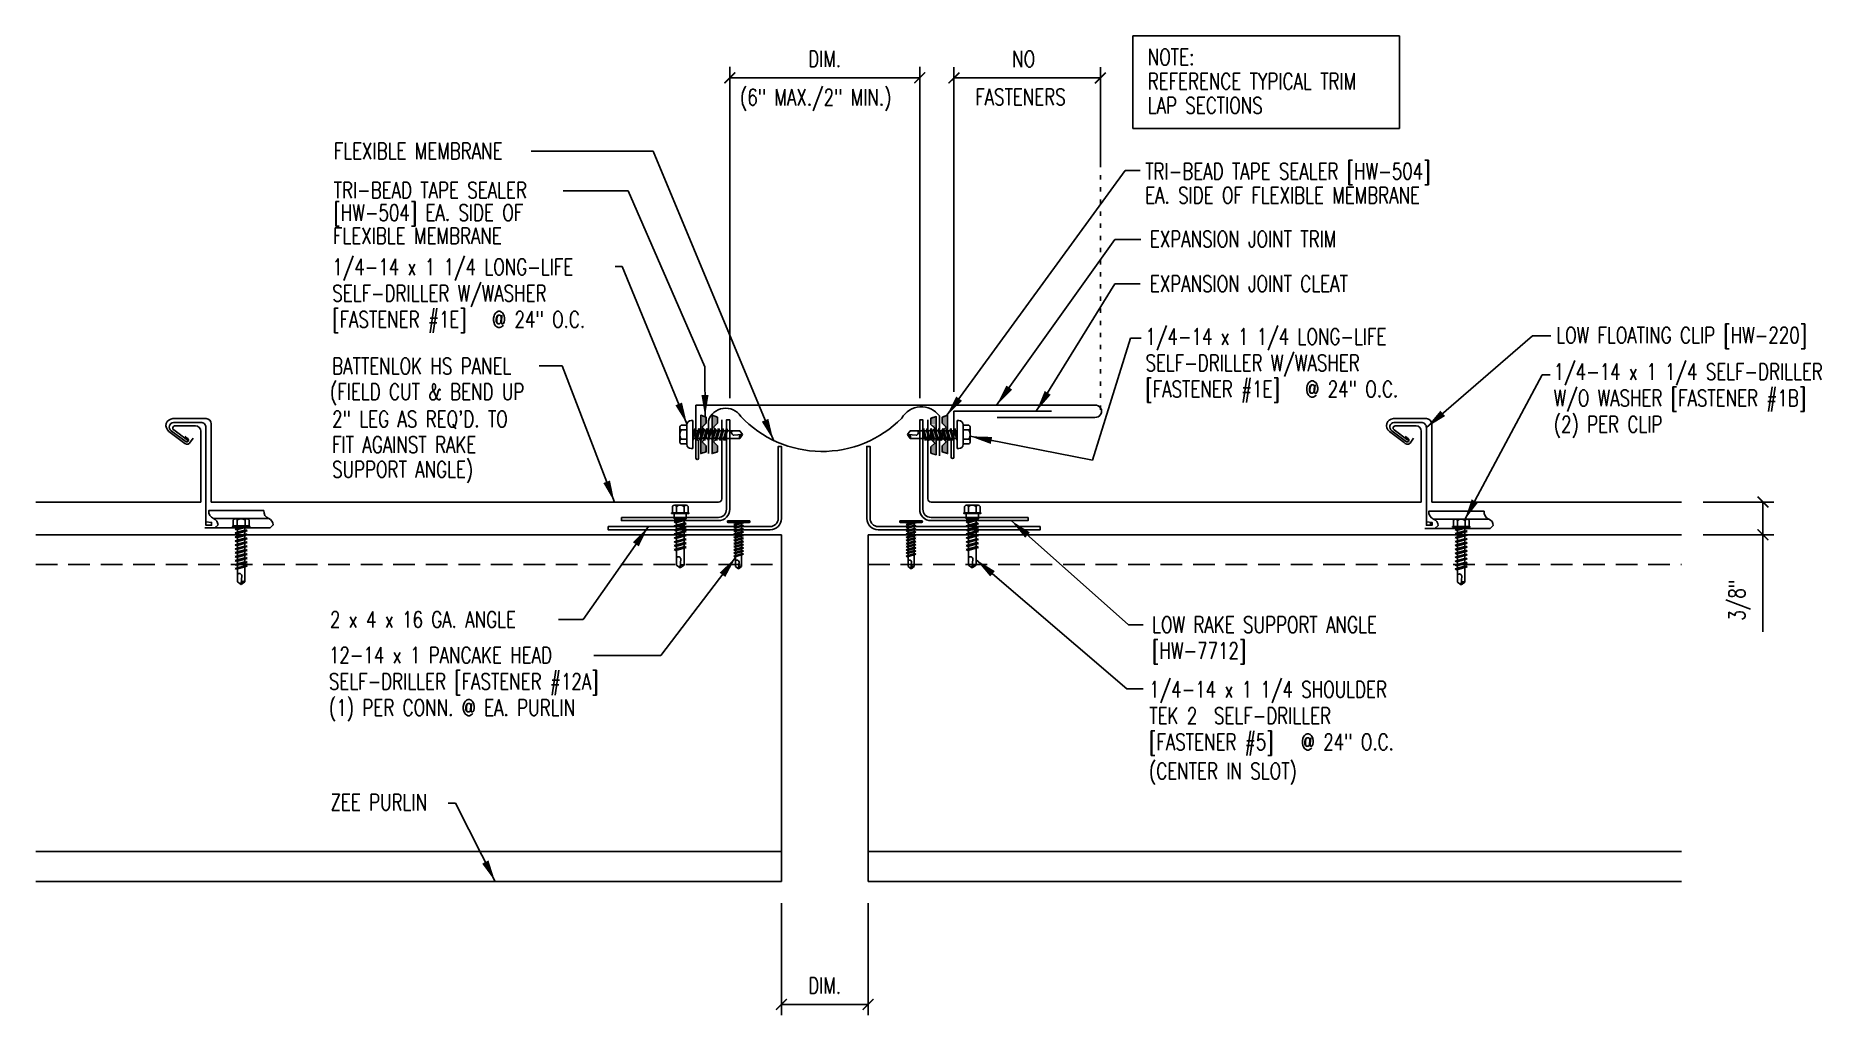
# Model space of a CAD drawing. Header units: inches. Extents: x 4.5 to 45.7, y 8.5 to 31.1.
import ezdxf

# ---------------------------------------------------------------- set-up
doc = ezdxf.new("R2010")
doc.units = ezdxf.units.IN
doc.header["$MEASUREMENT"] = 0
doc.linetypes.add('ACAD_ISO07W100', pattern=[3, 0, -3])
doc.linetypes.add('HIDDEN', pattern=[0.375, 0.25, -0.125])
for name, color, linetype in [('clip', 5, 'Continuous'), ('DIM', 2, 'Continuous'), ('FASTENER', 9, 'Continuous'), ('MEMBRANE', 7, 'Continuous'), ('PANEL', 11, 'Continuous'), ('STLA', 10, 'Continuous'), ('TAPE', 8, 'Continuous'), ('TEXT', 2, 'Continuous'), ('TRIM', 6, 'Continuous')]:
    doc.layers.add(name, color=color, linetype=linetype)
doc.styles.add('TEXT1', font='ROMANS.shx', dxfattribs={"width": 0.75, "height": 0.375})
doc.dimstyles.new('DETAIL$0', dxfattribs={"dimscale": 4, "dimtxt": 0.375, "dimasz": 0.0625, "dimexe": 0.0625, "dimexo": 0.125, "dimgap": 0.0625, "dimtad": 1, "dimdec": 4, "dimzin": 3, "dimdsep": 46, "dimlunit": 4, "dimtxsty": 'TEXT1', "dimblk": 'ARCHTICK', "dimcen": 0.0625, "dimclrd": 7, "dimclre": 7, "dimclrt": 2, "dimadec": 0, "dimazin": 0, "dimtfac": 0.59375, "dimtdec": 4, "dimtmove": 0, "dimatfit": 3, "dimfxl": 0, "dimfrac": 2, "dimtolj": 1, "dimtzin": 3, "dimarcsym": 0})
doc.dimstyles.new('DETAIL$7', dxfattribs={"dimscale": 4, "dimtxt": 0.375, "dimasz": 0.125, "dimexe": 0.0625, "dimexo": 0.125, "dimgap": 0.0625, "dimtad": 1, "dimdec": 4, "dimzin": 3, "dimdsep": 46, "dimlunit": 4, "dimtxsty": 'TEXT1', "dimblk": 'ARCHTICK', "dimcen": 0.0625, "dimclrd": 7, "dimclre": 7, "dimclrt": 2, "dimadec": 0, "dimazin": 0, "dimtfac": 0.59375, "dimtdec": 4, "dimtmove": 2, "dimatfit": 3, "dimfxl": 0, "dimfrac": 2, "dimtolj": 1, "dimtzin": 3, "dimarcsym": 0})

msp = doc.modelspace()

# ---------------------------------------------------------------- texts
at = {"layer": 'DIM', "color": 2, "insert": (27.25328, 30.59196), "char_height": 0.375, "attachment_point": 5, "style": 'TEXT1'}
msp.add_mtext('\\A1;NO', dxfattribs=at)
at = {"layer": 'TEXT', "style": 'TEXT1', "width": 0.75}
for s, p in [('(6" MAX./2" MIN.)', (20.70799, 29.52032)), ('FASTENERS', (26.13559, 29.52716)), ('FLEXIBLE MEMBRANE', (11.3378, 28.27964)), ('TRI-BEAD TAPE SEALER [HW-504]', (30.05557, 27.81192)), ('TRI-BEAD TAPE SEALER', (11.33161, 27.37663)), ('EA. SIDE OF FLEXIBLE MEMBRANE', (30.05557, 27.2582)), ('[HW-504] EA. SIDE OF', (11.33161, 26.85678)), ('FLEXIBLE MEMBRANE', (11.31957, 26.32229)), ('EXPANSION JOINT TRIM', (30.16338, 26.24692)), ('EXPANSION JOINT CLEAT', (30.16338, 25.21678)), ('LOW FLOATING CLIP [HW-220]', (39.53863, 24.02934)), ('BATTENLOK HS PANEL', (11.30005, 23.31664)), ('1/4-14 x 1 1/4 SELF-DRILLER', (39.48141, 23.18665)), ('(FIELD CUT & BEND UP', (11.24957, 22.72338)), ('W/O WASHER [FASTENER #1B]', (39.48141, 22.5795)), ('2" LEG AS REQ\'D. TO ', (11.29835, 22.09406)), ('(2) PER CLIP', (39.48141, 21.97236)), ('FIT AGAINST RAKE', (11.29835, 21.50285)), ('SUPPORT ANGLE)', (11.29835, 20.93203)), ('2 x 4 x 16 GA. ANGLE', (11.2478, 17.46856)), ('LOW RAKE SUPPORT ANGLE', (30.21651, 17.34918)), ('[HW-7712]', (30.21651, 16.74918)), ('(CENTER IN SLOT)', (30.14338, 13.97032)), ('ZEE PURLIN', (11.25946, 13.2517))]:
    msp.add_text(s, height=0.375, dxfattribs=at).set_placement(p)

# ---------------------------------------------------------------- blocks, each defined once
blk = doc.blocks.new('FD-F1e')
at = {"layer": 'TEXT', "style": 'TEXT1', "width": 0.75}
for s, p in [('1/4-14 x 1 1/4 LONG-LIFE', (0.005, -0.041)), ('SELF-DRILLER W/WASHER', (0.005, -0.193)), ('[FASTENER #1E]', (0.005, -0.344))]:
    blk.add_text(s, height=0.09375, dxfattribs=at).set_placement(p)
blk.add_attdef('(QUANTITY)', (0.926, -0.344), '', height=0.0938, dxfattribs=at)
at = {"layer": 'TEXT', "style": 'TEXT1', "flags": 1}
for tag, p in [('Color', (0.024, -0.534)), ('Calc', (0.024, -0.534)), ('Opt1', (0.024, -0.534)), ('Opt2', (0.024, -0.534)), ('Opt3', (0.024, -0.534)), ('Description', (0.024, -0.534)), ('Multiple', (0.024, -0.534)), ('Part', (0.024, -0.534)), ('Spare1', (0.024, -0.721)), ('Spare2', (0.024, -0.721)), ('Spare3', (0.024, -0.721)), ('Spare4', (0.024, -0.721)), ('Spare5', (0.024, -0.721)), ('Spare6', (0.024, -0.721)), ('Spare7', (0.024, -0.721)), ('Spare8', (0.024, -0.721)), ('Spare9', (0.024, -0.721)), ('Spare10', (0.024, -0.721))]:
    blk.add_attdef(tag, p, '', height=0.0938, dxfattribs=at)
blk = doc.blocks.new('*X3')
at = {"color": 0}
for p, q in [((-0.434, 0.135), (-0.434, 0.135)), ((-0.434, 0.123), (-0.434, 0.123)), ((-0.422, 0.141), (-0.422, 0.141)), ((-0.422, 0.129), (-0.422, 0.129)), ((-0.422, 0.117), (-0.422, 0.117)), ((-0.422, 0.105), (-0.422, 0.105)), ((-0.422, 0.094), (-0.422, 0.094)), ((-0.422, 0.082), (-0.422, 0.082)), ((-0.41, 0.135), (-0.41, 0.135)), ((-0.41, 0.123), (-0.41, 0.123)), ((-0.41, 0.111), (-0.41, 0.111)), ((-0.41, 0.1), (-0.41, 0.1)), ((-0.41, 0.088), (-0.41, 0.088)), ((-0.41, 0.076), (-0.41, 0.076)), ((-0.41, 0.064), (-0.41, 0.064)), ((-0.41, 0.053), (-0.41, 0.053)), ((-0.41, 0.041), (-0.41, 0.041)), ((-0.398, 0.141), (-0.398, 0.141)), ((-0.398, 0.129), (-0.398, 0.129)), ((-0.398, 0.117), (-0.398, 0.117)), ((-0.398, 0.105), (-0.398, 0.105)), ((-0.398, 0.094), (-0.398, 0.094)), ((-0.398, 0.082), (-0.398, 0.082)), ((-0.398, 0.07), (-0.398, 0.07)), ((-0.398, 0.059), (-0.398, 0.059)), ((-0.398, 0.047), (-0.398, 0.047)), ((-0.398, 0.035), (-0.398, 0.035)), ((-0.398, 0.023), (-0.398, 0.023)), ((-0.387, 0.135), (-0.387, 0.135)), ((-0.387, 0.123), (-0.387, 0.123)), ((-0.387, 0.111), (-0.387, 0.111)), ((-0.387, 0.1), (-0.387, 0.1)), ((-0.387, 0.088), (-0.387, 0.088)), ((-0.387, 0.076), (-0.387, 0.076)), ((-0.387, 0.064), (-0.387, 0.064)), ((-0.387, 0.053), (-0.387, 0.053)), ((-0.387, 0.041), (-0.387, 0.041)), ((-0.387, 0.029), (-0.387, 0.029)), ((-0.375, 0.141), (-0.375, 0.141)), ((-0.375, 0.129), (-0.375, 0.129)), ((-0.375, 0.117), (-0.375, 0.117)), ((-0.375, 0.105), (-0.375, 0.105)), ((-0.375, 0.094), (-0.375, 0.094)), ((-0.375, 0.082), (-0.375, 0.082)), ((-0.375, 0.07), (-0.375, 0.07)), ((-0.375, 0.059), (-0.375, 0.059)), ((-0.375, 0.047), (-0.375, 0.047)), ((-0.375, 0.035), (-0.375, 0.035)), ((-0.375, 0.023), (-0.375, 0.023)), ((-0.363, 0.135), (-0.363, 0.135)), ((-0.363, 0.123), (-0.363, 0.123)), ((-0.363, 0.111), (-0.363, 0.111)), ((-0.363, 0.1), (-0.363, 0.1)), ((-0.363, 0.088), (-0.363, 0.088)), ((-0.363, 0.076), (-0.363, 0.076)), ((-0.363, 0.064), (-0.363, 0.064)), ((-0.363, 0.053), (-0.363, 0.053)), ((-0.363, 0.041), (-0.363, 0.041)), ((-0.363, 0.029), (-0.363, 0.029)), ((-0.352, 0.141), (-0.352, 0.141)), ((-0.352, 0.129), (-0.352, 0.129)), ((-0.352, 0.117), (-0.352, 0.117)), ((-0.352, 0.105), (-0.352, 0.105)), ((-0.352, 0.094), (-0.352, 0.094)), ((-0.352, 0.082), (-0.352, 0.082)), ((-0.352, 0.07), (-0.352, 0.07)), ((-0.352, 0.059), (-0.352, 0.059)), ((-0.352, 0.047), (-0.352, 0.047)), ((-0.352, 0.035), (-0.352, 0.035)), ((-0.352, 0.023), (-0.352, 0.023)), ((-0.34, 0.135), (-0.34, 0.135)), ((-0.34, 0.123), (-0.34, 0.123)), ((-0.34, 0.111), (-0.34, 0.111)), ((-0.34, 0.1), (-0.34, 0.1)), ((-0.34, 0.088), (-0.34, 0.088)), ((-0.34, 0.076), (-0.34, 0.076)), ((-0.34, 0.064), (-0.34, 0.064)), ((-0.34, 0.053), (-0.34, 0.053)), ((-0.34, 0.041), (-0.34, 0.041)), ((-0.34, 0.029), (-0.34, 0.029)), ((-0.328, 0.141), (-0.328, 0.141)), ((-0.328, 0.129), (-0.328, 0.129)), ((-0.328, 0.117), (-0.328, 0.117)), ((-0.328, 0.105), (-0.328, 0.105)), ((-0.328, 0.094), (-0.328, 0.094)), ((-0.328, 0.082), (-0.328, 0.082)), ((-0.328, 0.07), (-0.328, 0.07)), ((-0.328, 0.059), (-0.328, 0.059)), ((-0.328, 0.047), (-0.328, 0.047)), ((-0.328, 0.035), (-0.328, 0.035)), ((-0.328, 0.023), (-0.328, 0.023)), ((-0.316, 0.135), (-0.316, 0.135)), ((-0.316, 0.123), (-0.316, 0.123)), ((-0.316, 0.111), (-0.316, 0.111)), ((-0.316, 0.1), (-0.316, 0.1)), ((-0.316, 0.088), (-0.316, 0.088)), ((-0.316, 0.076), (-0.316, 0.076)), ((-0.316, 0.064), (-0.316, 0.064)), ((-0.316, 0.053), (-0.316, 0.053)), ((-0.316, 0.041), (-0.316, 0.041)), ((-0.316, 0.029), (-0.316, 0.029)), ((-0.305, 0.141), (-0.305, 0.141)), ((-0.305, 0.129), (-0.305, 0.129)), ((-0.305, 0.117), (-0.305, 0.117)), ((-0.305, 0.105), (-0.305, 0.105)), ((-0.305, 0.094), (-0.305, 0.094)), ((-0.305, 0.082), (-0.305, 0.082)), ((-0.305, 0.07), (-0.305, 0.07)), ((-0.305, 0.059), (-0.305, 0.059)), ((-0.305, 0.047), (-0.305, 0.047)), ((-0.305, 0.035), (-0.305, 0.035)), ((-0.305, 0.023), (-0.305, 0.023)), ((-0.293, 0.135), (-0.293, 0.135)), ((-0.293, 0.123), (-0.293, 0.123)), ((-0.293, 0.111), (-0.293, 0.111)), ((-0.293, 0.1), (-0.293, 0.1)), ((-0.293, 0.088), (-0.293, 0.088)), ((-0.293, 0.076), (-0.293, 0.076)), ((-0.293, 0.064), (-0.293, 0.064)), ((-0.293, 0.053), (-0.293, 0.053)), ((-0.293, 0.041), (-0.293, 0.041)), ((-0.293, 0.029), (-0.293, 0.029)), ((-0.281, 0.141), (-0.281, 0.141)), ((-0.281, 0.129), (-0.281, 0.129)), ((-0.281, 0.117), (-0.281, 0.117)), ((-0.281, 0.105), (-0.281, 0.105)), ((-0.281, 0.094), (-0.281, 0.094)), ((-0.281, 0.082), (-0.281, 0.082)), ((-0.281, 0.07), (-0.281, 0.07)), ((-0.281, 0.059), (-0.281, 0.059)), ((-0.281, 0.047), (-0.281, 0.047)), ((-0.281, 0.035), (-0.281, 0.035)), ((-0.281, 0.023), (-0.281, 0.023)), ((-0.27, 0.135), (-0.27, 0.135)), ((-0.27, 0.123), (-0.27, 0.123)), ((-0.27, 0.111), (-0.27, 0.111)), ((-0.27, 0.1), (-0.27, 0.1)), ((-0.27, 0.088), (-0.27, 0.088)), ((-0.27, 0.076), (-0.27, 0.076)), ((-0.27, 0.064), (-0.27, 0.064)), ((-0.27, 0.053), (-0.27, 0.053)), ((-0.27, 0.041), (-0.27, 0.041)), ((-0.27, 0.029), (-0.27, 0.029)), ((-0.258, 0.141), (-0.258, 0.141)), ((-0.258, 0.129), (-0.258, 0.129)), ((-0.258, 0.117), (-0.258, 0.117)), ((-0.258, 0.105), (-0.258, 0.105)), ((-0.258, 0.094), (-0.258, 0.094)), ((-0.258, 0.082), (-0.258, 0.082)), ((-0.258, 0.07), (-0.258, 0.07)), ((-0.258, 0.059), (-0.258, 0.059)), ((-0.258, 0.047), (-0.258, 0.047)), ((-0.258, 0.035), (-0.258, 0.035)), ((-0.258, 0.023), (-0.258, 0.023)), ((-0.246, 0.135), (-0.246, 0.135)), ((-0.246, 0.123), (-0.246, 0.123)), ((-0.246, 0.111), (-0.246, 0.111)), ((-0.246, 0.1), (-0.246, 0.1)), ((-0.246, 0.088), (-0.246, 0.088)), ((-0.246, 0.076), (-0.246, 0.076)), ((-0.246, 0.064), (-0.246, 0.064)), ((-0.246, 0.053), (-0.246, 0.053)), ((-0.246, 0.041), (-0.246, 0.041)), ((-0.234, 0.141), (-0.234, 0.141)), ((-0.234, 0.129), (-0.234, 0.129)), ((-0.234, 0.117), (-0.234, 0.117)), ((-0.234, 0.105), (-0.234, 0.105)), ((-0.234, 0.094), (-0.234, 0.094)), ((-0.234, 0.082), (-0.234, 0.082)), ((-0.234, 0.07), (-0.234, 0.07)), ((-0.234, 0.059), (-0.234, 0.059)), ((-0.234, 0.047), (-0.234, 0.047)), ((-0.223, 0.135), (-0.223, 0.135)), ((-0.223, 0.123), (-0.223, 0.123)), ((-0.223, 0.111), (-0.223, 0.111)), ((-0.223, 0.1), (-0.223, 0.1)), ((-0.223, 0.088), (-0.223, 0.088)), ((-0.223, 0.076), (-0.223, 0.076)), ((-0.223, 0.064), (-0.223, 0.064)), ((-0.211, 0.141), (-0.211, 0.141)), ((-0.211, 0.129), (-0.211, 0.129)), ((-0.211, 0.117), (-0.211, 0.117)), ((-0.211, 0.105), (-0.211, 0.105)), ((-0.211, 0.094), (-0.211, 0.094)), ((-0.211, 0.082), (-0.211, 0.082)), ((-0.211, 0.07), (-0.211, 0.07)), ((-0.199, 0.135), (-0.199, 0.135)), ((-0.199, 0.123), (-0.199, 0.123)), ((-0.199, 0.111), (-0.199, 0.111)), ((-0.199, 0.1), (-0.199, 0.1)), ((-0.199, 0.088), (-0.199, 0.088)), ((-0.188, 0.141), (-0.188, 0.141)), ((-0.188, 0.129), (-0.188, 0.129)), ((-0.188, 0.117), (-0.188, 0.117)), ((-0.188, 0.105), (-0.188, 0.105)), ((-0.188, 0.094), (-0.188, 0.094)), ((-0.176, 0.135), (-0.176, 0.135)), ((-0.176, 0.123), (-0.176, 0.123)), ((-0.176, 0.111), (-0.176, 0.111)), ((-0.164, 0.141), (-0.164, 0.141)), ((-0.164, 0.129), (-0.164, 0.129)), ((-0.164, 0.117), (-0.164, 0.117)), ((-0.164, 0.105), (-0.164, 0.105)), ((-0.152, 0.135), (-0.152, 0.135)), ((-0.152, 0.123), (-0.152, 0.123)), ((-0.152, 0.111), (-0.152, 0.111)), ((-0.152, 0.1), (-0.152, 0.1)), ((-0.141, 0.141), (-0.141, 0.141)), ((-0.141, 0.129), (-0.141, 0.129)), ((-0.141, 0.117), (-0.141, 0.117)), ((-0.141, 0.105), (-0.141, 0.105)), ((-0.141, 0.094), (-0.141, 0.094)), ((-0.141, 0.082), (-0.141, 0.082)), ((-0.129, 0.135), (-0.129, 0.135)), ((-0.129, 0.123), (-0.129, 0.123)), ((-0.129, 0.111), (-0.129, 0.111)), ((-0.129, 0.1), (-0.129, 0.1)), ((-0.129, 0.088), (-0.129, 0.088)), ((-0.129, 0.076), (-0.129, 0.076)), ((-0.117, 0.141), (-0.117, 0.141)), ((-0.117, 0.129), (-0.117, 0.129)), ((-0.117, 0.117), (-0.117, 0.117)), ((-0.117, 0.105), (-0.117, 0.105)), ((-0.117, 0.094), (-0.117, 0.094)), ((-0.117, 0.082), (-0.117, 0.082)), ((-0.117, 0.07), (-0.117, 0.07)), ((-0.117, 0.059), (-0.117, 0.059)), ((-0.105, 0.135), (-0.105, 0.135)), ((-0.105, 0.123), (-0.105, 0.123)), ((-0.105, 0.111), (-0.105, 0.111)), ((-0.105, 0.1), (-0.105, 0.1)), ((-0.105, 0.088), (-0.105, 0.088)), ((-0.105, 0.076), (-0.105, 0.076)), ((-0.105, 0.064), (-0.105, 0.064)), ((-0.105, 0.053), (-0.105, 0.053)), ((-0.094, 0.141), (-0.094, 0.141)), ((-0.094, 0.129), (-0.094, 0.129)), ((-0.094, 0.117), (-0.094, 0.117)), ((-0.094, 0.105), (-0.094, 0.105)), ((-0.094, 0.094), (-0.094, 0.094)), ((-0.094, 0.082), (-0.094, 0.082)), ((-0.094, 0.07), (-0.094, 0.07)), ((-0.094, 0.059), (-0.094, 0.059)), ((-0.094, 0.047), (-0.094, 0.047)), ((-0.094, 0.035), (-0.094, 0.035)), ((-0.082, 0.135), (-0.082, 0.135)), ((-0.082, 0.123), (-0.082, 0.123)), ((-0.082, 0.111), (-0.082, 0.111)), ((-0.082, 0.1), (-0.082, 0.1)), ((-0.082, 0.088), (-0.082, 0.088)), ((-0.082, 0.076), (-0.082, 0.076)), ((-0.082, 0.064), (-0.082, 0.064)), ((-0.082, 0.053), (-0.082, 0.053)), ((-0.082, 0.041), (-0.082, 0.041)), ((-0.082, 0.029), (-0.082, 0.029)), ((-0.07, 0.141), (-0.07, 0.141)), ((-0.07, 0.129), (-0.07, 0.129)), ((-0.07, 0.117), (-0.07, 0.117)), ((-0.07, 0.105), (-0.07, 0.105)), ((-0.07, 0.094), (-0.07, 0.094)), ((-0.07, 0.082), (-0.07, 0.082)), ((-0.07, 0.07), (-0.07, 0.07)), ((-0.07, 0.059), (-0.07, 0.059)), ((-0.07, 0.047), (-0.07, 0.047)), ((-0.07, 0.035), (-0.07, 0.035)), ((-0.07, 0.023), (-0.07, 0.023)), ((-0.059, 0.135), (-0.059, 0.135)), ((-0.059, 0.123), (-0.059, 0.123)), ((-0.059, 0.111), (-0.059, 0.111)), ((-0.059, 0.1), (-0.059, 0.1)), ((-0.059, 0.088), (-0.059, 0.088)), ((-0.059, 0.076), (-0.059, 0.076)), ((-0.059, 0.064), (-0.059, 0.064)), ((-0.059, 0.053), (-0.059, 0.053)), ((-0.059, 0.041), (-0.059, 0.041)), ((-0.059, 0.029), (-0.059, 0.029)), ((-0.047, 0.141), (-0.047, 0.141)), ((-0.047, 0.129), (-0.047, 0.129)), ((-0.047, 0.117), (-0.047, 0.117)), ((-0.047, 0.105), (-0.047, 0.105)), ((-0.047, 0.094), (-0.047, 0.094)), ((-0.047, 0.082), (-0.047, 0.082)), ((-0.047, 0.07), (-0.047, 0.07)), ((-0.047, 0.059), (-0.047, 0.059)), ((-0.047, 0.047), (-0.047, 0.047)), ((-0.047, 0.035), (-0.047, 0.035)), ((-0.047, 0.023), (-0.047, 0.023)), ((-0.035, 0.135), (-0.035, 0.135)), ((-0.035, 0.123), (-0.035, 0.123)), ((-0.035, 0.111), (-0.035, 0.111)), ((-0.035, 0.1), (-0.035, 0.1)), ((-0.035, 0.088), (-0.035, 0.088)), ((-0.035, 0.076), (-0.035, 0.076)), ((-0.035, 0.064), (-0.035, 0.064)), ((-0.035, 0.053), (-0.035, 0.053)), ((-0.035, 0.041), (-0.035, 0.041)), ((-0.035, 0.029), (-0.035, 0.029)), ((-0.023, 0.141), (-0.023, 0.141)), ((-0.023, 0.129), (-0.023, 0.129)), ((-0.023, 0.117), (-0.023, 0.117)), ((-0.023, 0.105), (-0.023, 0.105)), ((-0.023, 0.094), (-0.023, 0.094)), ((-0.023, 0.082), (-0.023, 0.082)), ((-0.023, 0.07), (-0.023, 0.07)), ((-0.023, 0.059), (-0.023, 0.059)), ((-0.023, 0.047), (-0.023, 0.047)), ((-0.023, 0.035), (-0.023, 0.035)), ((-0.023, 0.023), (-0.023, 0.023)), ((-0.012, 0.135), (-0.012, 0.135)), ((-0.012, 0.123), (-0.012, 0.123)), ((-0.012, 0.111), (-0.012, 0.111)), ((-0.012, 0.1), (-0.012, 0.1)), ((-0.012, 0.088), (-0.012, 0.088)), ((-0.012, 0.076), (-0.012, 0.076)), ((-0.012, 0.064), (-0.012, 0.064)), ((-0.012, 0.053), (-0.012, 0.053)), ((-0.012, 0.041), (-0.012, 0.041)), ((-0.012, 0.029), (-0.012, 0.029)), ((0, 0.141), (0, 0.141)), ((0, 0.129), (0, 0.129)), ((0, 0.117), (0, 0.117)), ((0, 0.105), (0, 0.105)), ((0, 0.094), (0, 0.094)), ((0, 0.082), (0, 0.082)), ((0, 0.07), (0, 0.07)), ((0, 0.059), (0, 0.059)), ((0, 0.047), (0, 0.047)), ((0, 0.035), (0, 0.035)), ((0, 0.023), (0, 0.023)), ((0.012, 0.135), (0.012, 0.135)), ((0.012, 0.123), (0.012, 0.123)), ((0.012, 0.111), (0.012, 0.111)), ((0.012, 0.1), (0.012, 0.1)), ((0.012, 0.088), (0.012, 0.088)), ((0.012, 0.076), (0.012, 0.076)), ((0.012, 0.064), (0.012, 0.064)), ((0.012, 0.053), (0.012, 0.053)), ((0.012, 0.041), (0.012, 0.041)), ((0.012, 0.029), (0.012, 0.029)), ((0.023, 0.141), (0.023, 0.141)), ((0.023, 0.129), (0.023, 0.129)), ((0.023, 0.117), (0.023, 0.117)), ((0.023, 0.105), (0.023, 0.105)), ((0.023, 0.094), (0.023, 0.094)), ((0.023, 0.082), (0.023, 0.082)), ((0.023, 0.07), (0.023, 0.07)), ((0.023, 0.059), (0.023, 0.059)), ((0.023, 0.047), (0.023, 0.047)), ((0.023, 0.035), (0.023, 0.035)), ((0.023, 0.023), (0.023, 0.023)), ((0.035, 0.135), (0.035, 0.135)), ((0.035, 0.123), (0.035, 0.123)), ((0.035, 0.111), (0.035, 0.111)), ((0.035, 0.1), (0.035, 0.1)), ((0.035, 0.088), (0.035, 0.088)), ((0.035, 0.076), (0.035, 0.076)), ((0.035, 0.064), (0.035, 0.064)), ((0.035, 0.053), (0.035, 0.053)), ((0.035, 0.041), (0.035, 0.041)), ((0.035, 0.029), (0.035, 0.029)), ((0.047, 0.141), (0.047, 0.141)), ((0.047, 0.129), (0.047, 0.129)), ((0.047, 0.117), (0.047, 0.117)), ((0.047, 0.105), (0.047, 0.105)), ((0.047, 0.094), (0.047, 0.094)), ((0.047, 0.082), (0.047, 0.082)), ((0.047, 0.07), (0.047, 0.07)), ((0.047, 0.059), (0.047, 0.059)), ((0.047, 0.047), (0.047, 0.047)), ((0.047, 0.035), (0.047, 0.035)), ((0.047, 0.023), (0.047, 0.023)), ((0.059, 0.135), (0.059, 0.135)), ((0.059, 0.123), (0.059, 0.123)), ((0.059, 0.111), (0.059, 0.111)), ((0.059, 0.1), (0.059, 0.1)), ((0.059, 0.088), (0.059, 0.088)), ((0.059, 0.076), (0.059, 0.076)), ((0.059, 0.064), (0.059, 0.064)), ((0.059, 0.053), (0.059, 0.053)), ((0.059, 0.041), (0.059, 0.041)), ((0.059, 0.029), (0.059, 0.029)), ((0.07, 0.141), (0.07, 0.141)), ((0.07, 0.129), (0.07, 0.129)), ((0.07, 0.117), (0.07, 0.117)), ((0.07, 0.105), (0.07, 0.105)), ((0.07, 0.094), (0.07, 0.094)), ((0.07, 0.082), (0.07, 0.082)), ((0.07, 0.07), (0.07, 0.07)), ((0.07, 0.059), (0.07, 0.059)), ((0.07, 0.047), (0.07, 0.047)), ((0.07, 0.035), (0.07, 0.035)), ((0.07, 0.023), (0.07, 0.023)), ((0.082, 0.135), (0.082, 0.135)), ((0.082, 0.123), (0.082, 0.123)), ((0.082, 0.111), (0.082, 0.111)), ((0.082, 0.1), (0.082, 0.1)), ((0.082, 0.088), (0.082, 0.088)), ((0.082, 0.076), (0.082, 0.076)), ((0.082, 0.064), (0.082, 0.064)), ((0.082, 0.053), (0.082, 0.053)), ((0.082, 0.041), (0.082, 0.041)), ((0.082, 0.029), (0.082, 0.029)), ((0.094, 0.141), (0.094, 0.141)), ((0.094, 0.129), (0.094, 0.129)), ((0.094, 0.117), (0.094, 0.117)), ((0.094, 0.105), (0.094, 0.105)), ((0.094, 0.094), (0.094, 0.094)), ((0.094, 0.082), (0.094, 0.082)), ((0.094, 0.07), (0.094, 0.07)), ((0.094, 0.059), (0.094, 0.059)), ((0.094, 0.047), (0.094, 0.047)), ((0.094, 0.035), (0.094, 0.035)), ((0.105, 0.135), (0.105, 0.135)), ((0.105, 0.123), (0.105, 0.123)), ((0.105, 0.111), (0.105, 0.111)), ((0.105, 0.1), (0.105, 0.1)), ((0.105, 0.088), (0.105, 0.088)), ((0.105, 0.076), (0.105, 0.076)), ((0.105, 0.064), (0.105, 0.064)), ((0.105, 0.053), (0.105, 0.053)), ((0.117, 0.141), (0.117, 0.141)), ((0.117, 0.129), (0.117, 0.129)), ((0.117, 0.117), (0.117, 0.117)), ((0.117, 0.105), (0.117, 0.105)), ((0.117, 0.094), (0.117, 0.094)), ((0.117, 0.082), (0.117, 0.082)), ((0.117, 0.07), (0.117, 0.07)), ((0.117, 0.059), (0.117, 0.059)), ((0.129, 0.135), (0.129, 0.135)), ((0.129, 0.123), (0.129, 0.123)), ((0.129, 0.111), (0.129, 0.111)), ((0.129, 0.1), (0.129, 0.1)), ((0.129, 0.088), (0.129, 0.088)), ((0.129, 0.076), (0.129, 0.076)), ((0.141, 0.141), (0.141, 0.141)), ((0.141, 0.129), (0.141, 0.129)), ((0.141, 0.117), (0.141, 0.117)), ((0.141, 0.105), (0.141, 0.105)), ((0.141, 0.094), (0.141, 0.094)), ((0.141, 0.082), (0.141, 0.082)), ((0.152, 0.135), (0.152, 0.135)), ((0.152, 0.123), (0.152, 0.123)), ((0.152, 0.111), (0.152, 0.111)), ((0.152, 0.1), (0.152, 0.1)), ((0.164, 0.141), (0.164, 0.141)), ((0.164, 0.129), (0.164, 0.129)), ((0.164, 0.117), (0.164, 0.117)), ((0.164, 0.105), (0.164, 0.105)), ((0.176, 0.135), (0.176, 0.135)), ((0.176, 0.123), (0.176, 0.123)), ((0.176, 0.111), (0.176, 0.111)), ((0.188, 0.141), (0.188, 0.141)), ((0.188, 0.129), (0.188, 0.129)), ((0.188, 0.117), (0.188, 0.117)), ((0.188, 0.105), (0.188, 0.105)), ((0.188, 0.094), (0.188, 0.094)), ((0.199, 0.135), (0.199, 0.135)), ((0.199, 0.123), (0.199, 0.123)), ((0.199, 0.111), (0.199, 0.111)), ((0.199, 0.1), (0.199, 0.1)), ((0.199, 0.088), (0.199, 0.088)), ((0.211, 0.141), (0.211, 0.141)), ((0.211, 0.129), (0.211, 0.129)), ((0.211, 0.117), (0.211, 0.117)), ((0.211, 0.105), (0.211, 0.105)), ((0.211, 0.094), (0.211, 0.094)), ((0.211, 0.082), (0.211, 0.082)), ((0.211, 0.07), (0.211, 0.07)), ((0.223, 0.135), (0.223, 0.135)), ((0.223, 0.123), (0.223, 0.123)), ((0.223, 0.111), (0.223, 0.111)), ((0.223, 0.1), (0.223, 0.1)), ((0.223, 0.088), (0.223, 0.088)), ((0.223, 0.076), (0.223, 0.076)), ((0.223, 0.064), (0.223, 0.064)), ((0.234, 0.141), (0.234, 0.141)), ((0.234, 0.129), (0.234, 0.129)), ((0.234, 0.117), (0.234, 0.117)), ((0.234, 0.105), (0.234, 0.105)), ((0.234, 0.094), (0.234, 0.094)), ((0.234, 0.082), (0.234, 0.082)), ((0.234, 0.07), (0.234, 0.07)), ((0.234, 0.059), (0.234, 0.059)), ((0.234, 0.047), (0.234, 0.047)), ((0.246, 0.135), (0.246, 0.135)), ((0.246, 0.123), (0.246, 0.123)), ((0.246, 0.111), (0.246, 0.111)), ((0.246, 0.1), (0.246, 0.1)), ((0.246, 0.088), (0.246, 0.088)), ((0.246, 0.076), (0.246, 0.076)), ((0.246, 0.064), (0.246, 0.064)), ((0.246, 0.053), (0.246, 0.053)), ((0.246, 0.041), (0.246, 0.041)), ((0.258, 0.141), (0.258, 0.141)), ((0.258, 0.129), (0.258, 0.129)), ((0.258, 0.117), (0.258, 0.117)), ((0.258, 0.105), (0.258, 0.105)), ((0.258, 0.094), (0.258, 0.094)), ((0.258, 0.082), (0.258, 0.082)), ((0.258, 0.07), (0.258, 0.07)), ((0.258, 0.059), (0.258, 0.059)), ((0.258, 0.047), (0.258, 0.047)), ((0.258, 0.035), (0.258, 0.035)), ((0.258, 0.023), (0.258, 0.023)), ((0.27, 0.135), (0.27, 0.135)), ((0.27, 0.123), (0.27, 0.123)), ((0.27, 0.111), (0.27, 0.111)), ((0.27, 0.1), (0.27, 0.1)), ((0.27, 0.088), (0.27, 0.088)), ((0.27, 0.076), (0.27, 0.076)), ((0.27, 0.064), (0.27, 0.064)), ((0.27, 0.053), (0.27, 0.053)), ((0.27, 0.041), (0.27, 0.041)), ((0.27, 0.029), (0.27, 0.029)), ((0.281, 0.141), (0.281, 0.141)), ((0.281, 0.129), (0.281, 0.129)), ((0.281, 0.117), (0.281, 0.117)), ((0.281, 0.105), (0.281, 0.105)), ((0.281, 0.094), (0.281, 0.094)), ((0.281, 0.082), (0.281, 0.082)), ((0.281, 0.07), (0.281, 0.07)), ((0.281, 0.059), (0.281, 0.059)), ((0.281, 0.047), (0.281, 0.047)), ((0.281, 0.035), (0.281, 0.035)), ((0.281, 0.023), (0.281, 0.023)), ((0.293, 0.135), (0.293, 0.135)), ((0.293, 0.123), (0.293, 0.123)), ((0.293, 0.111), (0.293, 0.111)), ((0.293, 0.1), (0.293, 0.1)), ((0.293, 0.088), (0.293, 0.088)), ((0.293, 0.076), (0.293, 0.076)), ((0.293, 0.064), (0.293, 0.064)), ((0.293, 0.053), (0.293, 0.053)), ((0.293, 0.041), (0.293, 0.041)), ((0.293, 0.029), (0.293, 0.029)), ((0.305, 0.141), (0.305, 0.141)), ((0.305, 0.129), (0.305, 0.129)), ((0.305, 0.117), (0.305, 0.117)), ((0.305, 0.105), (0.305, 0.105)), ((0.305, 0.094), (0.305, 0.094)), ((0.305, 0.082), (0.305, 0.082)), ((0.305, 0.07), (0.305, 0.07)), ((0.305, 0.059), (0.305, 0.059)), ((0.305, 0.047), (0.305, 0.047)), ((0.305, 0.035), (0.305, 0.035)), ((0.305, 0.023), (0.305, 0.023)), ((0.316, 0.135), (0.316, 0.135)), ((0.316, 0.123), (0.316, 0.123)), ((0.316, 0.111), (0.316, 0.111)), ((0.316, 0.1), (0.316, 0.1)), ((0.316, 0.088), (0.316, 0.088)), ((0.316, 0.076), (0.316, 0.076)), ((0.316, 0.064), (0.316, 0.064)), ((0.316, 0.053), (0.316, 0.053)), ((0.316, 0.041), (0.316, 0.041)), ((0.316, 0.029), (0.316, 0.029)), ((0.328, 0.141), (0.328, 0.141)), ((0.328, 0.129), (0.328, 0.129)), ((0.328, 0.117), (0.328, 0.117)), ((0.328, 0.105), (0.328, 0.105)), ((0.328, 0.094), (0.328, 0.094)), ((0.328, 0.082), (0.328, 0.082)), ((0.328, 0.07), (0.328, 0.07)), ((0.328, 0.059), (0.328, 0.059)), ((0.328, 0.047), (0.328, 0.047)), ((0.328, 0.035), (0.328, 0.035)), ((0.328, 0.023), (0.328, 0.023)), ((0.34, 0.135), (0.34, 0.135)), ((0.34, 0.123), (0.34, 0.123)), ((0.34, 0.111), (0.34, 0.111)), ((0.34, 0.1), (0.34, 0.1)), ((0.34, 0.088), (0.34, 0.088)), ((0.34, 0.076), (0.34, 0.076)), ((0.34, 0.064), (0.34, 0.064)), ((0.34, 0.053), (0.34, 0.053)), ((0.34, 0.041), (0.34, 0.041)), ((0.34, 0.029), (0.34, 0.029)), ((0.352, 0.141), (0.352, 0.141)), ((0.352, 0.129), (0.352, 0.129)), ((0.352, 0.117), (0.352, 0.117)), ((0.352, 0.105), (0.352, 0.105)), ((0.352, 0.094), (0.352, 0.094)), ((0.352, 0.082), (0.352, 0.082)), ((0.352, 0.07), (0.352, 0.07)), ((0.352, 0.059), (0.352, 0.059)), ((0.352, 0.047), (0.352, 0.047)), ((0.352, 0.035), (0.352, 0.035)), ((0.352, 0.023), (0.352, 0.023)), ((0.363, 0.135), (0.363, 0.135)), ((0.363, 0.123), (0.363, 0.123)), ((0.363, 0.111), (0.363, 0.111)), ((0.363, 0.1), (0.363, 0.1)), ((0.363, 0.088), (0.363, 0.088)), ((0.363, 0.076), (0.363, 0.076)), ((0.363, 0.064), (0.363, 0.064)), ((0.363, 0.053), (0.363, 0.053)), ((0.363, 0.041), (0.363, 0.041)), ((0.363, 0.029), (0.363, 0.029)), ((0.375, 0.141), (0.375, 0.141)), ((0.375, 0.129), (0.375, 0.129)), ((0.375, 0.117), (0.375, 0.117)), ((0.375, 0.105), (0.375, 0.105)), ((0.375, 0.094), (0.375, 0.094)), ((0.375, 0.082), (0.375, 0.082)), ((0.375, 0.07), (0.375, 0.07)), ((0.375, 0.059), (0.375, 0.059)), ((0.375, 0.047), (0.375, 0.047)), ((0.375, 0.035), (0.375, 0.035)), ((0.375, 0.023), (0.375, 0.023)), ((0.387, 0.135), (0.387, 0.135)), ((0.387, 0.123), (0.387, 0.123)), ((0.387, 0.111), (0.387, 0.111)), ((0.387, 0.1), (0.387, 0.1)), ((0.387, 0.088), (0.387, 0.088)), ((0.387, 0.076), (0.387, 0.076)), ((0.387, 0.064), (0.387, 0.064)), ((0.387, 0.053), (0.387, 0.053)), ((0.387, 0.041), (0.387, 0.041)), ((0.387, 0.029), (0.387, 0.029)), ((0.398, 0.141), (0.398, 0.141)), ((0.398, 0.129), (0.398, 0.129)), ((0.398, 0.117), (0.398, 0.117)), ((0.398, 0.105), (0.398, 0.105)), ((0.398, 0.094), (0.398, 0.094)), ((0.398, 0.082), (0.398, 0.082)), ((0.398, 0.07), (0.398, 0.07)), ((0.398, 0.059), (0.398, 0.059)), ((0.398, 0.047), (0.398, 0.047)), ((0.398, 0.035), (0.398, 0.035)), ((0.398, 0.023), (0.398, 0.023)), ((0.41, 0.135), (0.41, 0.135)), ((0.41, 0.123), (0.41, 0.123)), ((0.41, 0.111), (0.41, 0.111)), ((0.41, 0.1), (0.41, 0.1)), ((0.41, 0.088), (0.41, 0.088)), ((0.41, 0.076), (0.41, 0.076)), ((0.41, 0.064), (0.41, 0.064)), ((0.41, 0.053), (0.41, 0.053)), ((0.41, 0.041), (0.41, 0.041)), ((0.422, 0.141), (0.422, 0.141)), ((0.422, 0.129), (0.422, 0.129)), ((0.422, 0.117), (0.422, 0.117)), ((0.422, 0.105), (0.422, 0.105)), ((0.422, 0.094), (0.422, 0.094)), ((0.422, 0.082), (0.422, 0.082)), ((0.434, 0.135), (0.434, 0.135)), ((0.434, 0.123), (0.434, 0.123))]:
    blk.add_line(p, q, dxfattribs=at)
blk = doc.blocks.new('MB_DBTAP')
at = {"layer": 'TAPE', "color": 9}
blk.add_lwpolyline([(-0.403, 0.018), (-0.442, 0.141), (0.442, 0.141), (0.403, 0.018), (0.26, 0.018), (0.17, 0.109), (0.079, 0.018), (0, 0.018), (-0.079, 0.018), (-0.17, 0.109), (-0.26, 0.018)], close=True, dxfattribs=at)
at = {"layer": 'TAPE', "color": 251}
blk.add_blockref('*X3', (0, 0), dxfattribs=at)
blk = doc.blocks.new('MB_DW3')
at = {"layer": 'FASTENER'}
for p, q in [((-0.324, 0.071), (-0.324, 0.037)), ((-0.324, 0.037), (0.324, 0.037)), ((-0.224, 0.171), (0.215, 0.171)), ((-0.215, 0.305), (-0.215, 0.171)), ((-0.161, 0.337), (0.161, 0.337)), ((-0.139, -0.016), (0.046, 0.037)), ((-0.107, 0.305), (-0.107, 0.171)), ((-0.104, -0.036), (0.139, 0.033)), ((-0.086, 0.037), (0.086, 0.037)), ((-0.086, 0.037), (-0.086, -0.001)), ((0.086, 0.037), (0.133, 0.037)), ((0.086, 0.018), (0.086, -0.042)), ((0.107, 0.305), (0.107, 0.171)), ((0.139, 0.033), (0.133, 0.037)), ((0.215, 0.305), (0.215, 0.171)), ((0.324, 0.071), (0.324, 0.037)), ((-0.104, -0.036), (-0.139, -0.016)), ((-0.139, -0.107), (0.104, -0.038)), ((-0.104, -0.127), (-0.139, -0.107)), ((-0.139, -0.198), (0.104, -0.128)), ((-0.104, -0.218), (-0.139, -0.198)), ((-0.139, -0.289), (0.104, -0.219)), ((-0.104, -0.309), (-0.139, -0.289)), ((-0.139, -0.38), (0.104, -0.31)), ((-0.104, -0.4), (-0.139, -0.38)), ((-0.139, -0.47), (0.104, -0.401)), ((-0.104, -0.127), (0.139, -0.058)), ((-0.104, -0.218), (0.139, -0.149)), ((-0.104, -0.309), (0.139, -0.239)), ((-0.104, -0.4), (0.139, -0.33)), ((-0.086, -0.031), (-0.086, -0.092)), ((-0.086, -0.122), (-0.086, -0.183)), ((-0.086, -0.213), (-0.086, -0.274)), ((-0.086, -0.304), (-0.086, -0.364)), ((-0.086, -0.395), (-0.086, -0.455)), ((0.086, -0.073), (0.086, -0.133)), ((0.086, -0.164), (0.086, -0.224)), ((0.086, -0.255), (0.086, -0.315)), ((0.086, -0.345), (0.086, -0.406)), ((0.139, -0.058), (0.104, -0.038)), ((0.139, -0.149), (0.104, -0.128)), ((0.139, -0.239), (0.104, -0.219)), ((0.139, -0.33), (0.104, -0.31)), ((0.139, -0.421), (0.104, -0.401)), ((-0.104, -0.491), (-0.139, -0.47)), ((-0.139, -0.561), (0.104, -0.492)), ((-0.104, -0.581), (-0.139, -0.561)), ((-0.139, -0.652), (0.104, -0.583)), ((-0.104, -0.672), (-0.139, -0.652)), ((-0.139, -0.743), (0.104, -0.674)), ((-0.104, -0.763), (-0.139, -0.743)), ((-0.104, -0.491), (0.139, -0.421)), ((-0.104, -0.581), (0.139, -0.512)), ((-0.104, -0.672), (0.139, -0.603)), ((-0.104, -0.763), (0.139, -0.694)), ((-0.086, -0.486), (-0.086, -0.546)), ((-0.086, -0.577), (-0.086, -0.637)), ((-0.086, -0.667), (-0.086, -0.728)), ((-0.086, -0.758), (-0.086, -1.05)), ((0.086, -0.436), (0.086, -0.497)), ((0.086, -0.527), (0.086, -0.588)), ((0.086, -0.618), (0.086, -0.679)), ((0.086, -0.709), (0.086, -1.05)), ((0.139, -0.512), (0.104, -0.492)), ((0.139, -0.603), (0.104, -0.583)), ((0.139, -0.694), (0.104, -0.674)), ((0, -1.111), (-0.086, -1.05)), ((-0.002, -1.095), (0.014, -0.909)), ((0, -1.111), (0.086, -1.05))]:
    blk.add_line(p, q, dxfattribs=at)
for centre, radius, start, end in [((-0.224, 0.071), 0.1, 90, 180), ((-0.161, 0.274), 0.0628, 29.8754, 150.1246), ((0, 0.141), 0.196, 56.9974, 123.0026), ((0.161, 0.274), 0.0628, 29.8754, 150.1246), ((0.224, 0.071), 0.1, 0, 90), ((-0.046, -0.921), 0.0615, 11.1445, 130.906), ((0.054, -1.097), 0.0563, 55.4585, 194.8454)]:
    blk.add_arc(centre, radius, start, end, dxfattribs=at)
blk = doc.blocks.new('MB_DO5')
for p, q in [((-0.193, 0.018), (0.193, 0.018)), ((-0.193, 0), (0.193, 0)), ((-0.181, 0.167), (-0.181, 0.018)), ((-0.181, 0.018), (0.181, 0.018)), ((-0.135, 0.193), (0.135, 0.193)), ((-0.089, 0.167), (-0.089, 0.018)), ((0.089, 0.167), (0.089, 0.018)), ((0.181, 0.167), (0.181, 0.018)), ((-0.139, 0), (-0.139, -0.123)), ((-0.139, -0.123), (0.139, -0.123)), ((-0.139, -0.194), (0.104, -0.124)), ((-0.104, -0.214), (-0.139, -0.194)), ((-0.139, -0.285), (0.104, -0.215)), ((-0.104, -0.305), (-0.139, -0.285)), ((-0.139, -0.376), (0.104, -0.306)), ((-0.104, -0.396), (-0.139, -0.376)), ((-0.139, -0.466), (0.104, -0.397)), ((-0.104, -0.214), (0.139, -0.145)), ((-0.104, -0.305), (0.139, -0.235)), ((-0.104, -0.396), (0.139, -0.326)), ((-0.086, -0.123), (-0.086, -0.179)), ((-0.086, -0.209), (-0.086, -0.27)), ((-0.086, -0.3), (-0.086, -0.36)), ((-0.086, -0.391), (-0.086, -0.451)), ((0.086, -0.16), (0.086, -0.22)), ((0.086, -0.251), (0.086, -0.311)), ((0.086, -0.341), (0.086, -0.402)), ((0.139, -0.145), (0.104, -0.124)), ((0.139, -0.235), (0.104, -0.215)), ((0.139, -0.326), (0.104, -0.306)), ((0.139, -0.417), (0.104, -0.397)), ((0.139, -0.123), (0.139, 0)), ((-0.104, -0.487), (-0.139, -0.466)), ((-0.139, -0.557), (0.104, -0.488)), ((-0.104, -0.577), (-0.139, -0.557)), ((-0.139, -0.648), (0.104, -0.579)), ((-0.104, -0.668), (-0.139, -0.648)), ((-0.139, -0.739), (0.104, -0.67)), ((-0.104, -0.759), (-0.139, -0.739)), ((-0.139, -0.83), (0.104, -0.761)), ((-0.104, -0.487), (0.139, -0.417)), ((-0.104, -0.577), (0.139, -0.508)), ((-0.104, -0.668), (0.139, -0.599)), ((-0.104, -0.759), (0.139, -0.69)), ((-0.104, -0.85), (0.139, -0.781)), ((-0.086, -0.482), (-0.086, -0.542)), ((-0.086, -0.572), (-0.086, -0.633)), ((-0.086, -0.663), (-0.086, -0.724)), ((-0.086, -0.754), (-0.086, -0.815)), ((0.086, -0.432), (0.086, -0.493)), ((0.086, -0.523), (0.086, -0.584)), ((0.086, -0.614), (0.086, -0.675)), ((0.086, -0.705), (0.086, -0.766)), ((0.086, -0.796), (0.086, -1.189)), ((0.139, -0.508), (0.104, -0.488)), ((0.139, -0.599), (0.104, -0.579)), ((0.139, -0.69), (0.104, -0.67)), ((0.139, -0.781), (0.104, -0.761)), ((-0.104, -0.85), (-0.139, -0.83)), ((-0.086, -0.845), (-0.086, -1.189)), ((0, -1.25), (-0.086, -1.189)), ((-0.002, -1.234), (0.014, -1.048)), ((0, -1.25), (0.086, -1.189))]:
    blk.add_line(p, q)
for centre, radius, start, end in [((-0.193, 0.009), 0.00894, 90, 270), ((-0.135, 0.141), 0.0527, 29.8754, 150.1246), ((0, 0.029), 0.164, 56.9974, 123.0026), ((0.135, 0.141), 0.0527, 29.8754, 150.1246), ((0.193, 0.009), 0.00894, 270, 90), ((-0.046, -1.06), 0.0615, 11.1445, 130.906), ((0.054, -1.236), 0.0563, 55.4585, 194.8454)]:
    blk.add_arc(centre, radius, start, end)
blk = doc.blocks.new('_ArchTick')
at = {"color": 0, "linetype": 'ByBlock', "const_width": 0.15}
blk.add_lwpolyline([(-0.5, -0.5), (0.5, 0.5)], dxfattribs=at)
blk = doc.blocks.new('*D12')
at = {"layer": 'DEFPOINTS', "color": 0}
for p in [(24.853, 30.157), (20.471, 22.263), (24.853, 22.263)]:
    blk.add_point(p, dxfattribs=at)
at = {"layer": 'DIM', "color": 7, "lineweight": -2}
for p, q in [((20.471, 22.763), (20.471, 30.407)), ((20.471, 30.157), (24.853, 30.157)), ((24.853, 22.763), (24.853, 30.407))]:
    blk.add_line(p, q, dxfattribs=at)
at = {"layer": 'DIM', "color": 7, "lineweight": -2, "xscale": 0.25, "yscale": 0.25, "zscale": 0.25, "rotation": 180}
blk.add_blockref('_ArchTick', (20.471, 30.157), dxfattribs=at)
at = {"layer": 'DIM', "color": 7, "lineweight": -2, "xscale": 0.25, "yscale": 0.25, "zscale": 0.25}
blk.add_blockref('_ArchTick', (24.853, 30.157), dxfattribs=at)
at = {"layer": 'DIM', "color": 2, "insert": (22.662, 30.595), "char_height": 0.375, "attachment_point": 5, "style": 'TEXT1'}
blk.add_mtext('\\A1;DIM.', dxfattribs=at)
blk = doc.blocks.new('FD-F5')
at = {"layer": 'TEXT', "style": 'TEXT1', "width": 0.75}
for s, p in [('1/4-14 x 1 1/4 SHOULDER', (0.005, -0.041)), ('TEK 2  SELF-DRILLER', (0.005, -0.193)), ('[FASTENER #5]', (0.005, -0.344))]:
    blk.add_text(s, height=0.09375, dxfattribs=at).set_placement(p)
blk.add_attdef('(QUANTITY)', (0.879, -0.344), '', height=0.0938, dxfattribs=at)
at = {"layer": 'TEXT', "style": 'TEXT1', "flags": 1}
for tag, p in [('Color', (0.053, -0.546)), ('Calc', (0.053, -0.546)), ('OPT1', (0.053, -0.546)), ('Opt2', (0.053, -0.546)), ('Opt3', (0.053, -0.546)), ('Description', (0.053, -0.546)), ('Multiple', (0.053, -0.546)), ('Part', (0.053, -0.546)), ('Spare1', (0.053, -0.734)), ('Spare2', (0.053, -0.734)), ('Spare3', (0.053, -0.734)), ('Spare4', (0.053, -0.734)), ('Spare5', (0.053, -0.734)), ('Spare6', (0.053, -0.734)), ('Spare7', (0.053, -0.734)), ('Spare8', (0.053, -0.734)), ('Spare9', (0.053, -0.734)), ('Spare10', (0.053, -0.734))]:
    blk.add_attdef(tag, p, '', height=0.0938, dxfattribs=at)
blk = doc.blocks.new('sd5')
at = {"layer": 'FASTENER'}
for p, q in [((-0.24, 0.082), (0.24, 0.082)), ((-0.24, 0.037), (0.24, 0.037)), ((-0.111, -0.005), (0.037, 0.037)), ((-0.083, -0.021), (0.111, 0.034)), ((-0.069, 0.037), (0.069, 0.037)), ((-0.069, 0.037), (-0.069, 0.007)), ((0.069, 0.037), (0.106, 0.037)), ((0.069, 0.022), (0.069, -0.027)), ((0.111, 0.034), (0.106, 0.037)), ((-0.083, -0.021), (-0.111, -0.005)), ((-0.111, -0.078), (0.083, -0.023)), ((-0.083, -0.094), (-0.111, -0.078)), ((-0.111, -0.151), (0.083, -0.095)), ((-0.083, -0.167), (-0.111, -0.151)), ((-0.111, -0.224), (0.083, -0.168)), ((-0.083, -0.24), (-0.111, -0.224)), ((-0.111, -0.296), (0.083, -0.241)), ((-0.083, -0.312), (-0.111, -0.296)), ((-0.111, -0.369), (0.083, -0.314)), ((-0.083, -0.385), (-0.111, -0.369)), ((-0.111, -0.442), (0.083, -0.386)), ((-0.083, -0.094), (0.111, -0.039)), ((-0.083, -0.167), (0.111, -0.111)), ((-0.083, -0.24), (0.111, -0.184)), ((-0.083, -0.312), (0.111, -0.257)), ((-0.083, -0.385), (0.111, -0.33)), ((-0.083, -0.458), (0.111, -0.402)), ((-0.069, -0.018), (-0.069, -0.066)), ((-0.069, -0.09), (-0.069, -0.139)), ((-0.069, -0.163), (-0.069, -0.211)), ((-0.069, -0.236), (-0.069, -0.284)), ((-0.069, -0.308), (-0.069, -0.357)), ((-0.069, -0.381), (-0.069, -0.43)), ((0.069, -0.051), (0.069, -0.099)), ((0.069, -0.124), (0.069, -0.172)), ((0.069, -0.196), (0.069, -0.245)), ((0.069, -0.269), (0.069, -0.317)), ((0.069, -0.342), (0.069, -0.39)), ((0.111, -0.039), (0.083, -0.023)), ((0.111, -0.111), (0.083, -0.095)), ((0.111, -0.184), (0.083, -0.168)), ((0.111, -0.257), (0.083, -0.241)), ((0.111, -0.33), (0.083, -0.314)), ((0.111, -0.402), (0.083, -0.386)), ((-0.083, -0.458), (-0.111, -0.442)), ((-0.111, -0.514), (0.083, -0.459)), ((-0.083, -0.53), (-0.111, -0.514)), ((-0.111, -0.587), (0.083, -0.532)), ((-0.083, -0.603), (-0.111, -0.587)), ((-0.111, -0.66), (0.083, -0.604)), ((-0.083, -0.676), (-0.111, -0.66)), ((-0.111, -0.733), (0.083, -0.677)), ((-0.083, -0.749), (-0.111, -0.733)), ((-0.083, -0.53), (0.111, -0.475)), ((-0.083, -0.603), (0.111, -0.548)), ((-0.083, -0.676), (0.111, -0.62)), ((-0.083, -0.749), (0.111, -0.693)), ((-0.069, -0.454), (-0.069, -0.502)), ((-0.069, -0.527), (-0.069, -0.575)), ((-0.069, -0.599), (-0.069, -0.648)), ((-0.069, -0.672), (-0.069, -0.72)), ((-0.069, -0.745), (-0.069, -0.978)), ((0.069, -0.414), (0.069, -0.463)), ((0.069, -0.487), (0.069, -0.536)), ((0.069, -0.56), (0.069, -0.608)), ((0.069, -0.633), (0.069, -0.681)), ((0.069, -0.705), (0.069, -0.978)), ((0.111, -0.475), (0.083, -0.459)), ((0.111, -0.548), (0.083, -0.532)), ((0.111, -0.62), (0.083, -0.604)), ((0.111, -0.693), (0.083, -0.677)), ((0, -1.027), (-0.069, -0.978)), ((-0.001, -1.014), (0.011, -0.865)), ((0, -1.027), (0.069, -0.978))]:
    blk.add_line(p, q, dxfattribs=at)
for centre, radius, start, end in [((-0.238, 0.06), 0.0227, 94.6639, 265.3361), ((0.238, 0.06), 0.0227, 274.6639, 85.3361), ((-0.037, -0.875), 0.0492, 11.1445, 130.906), ((0.044, -1.015), 0.045, 55.4585, 194.8454)]:
    blk.add_arc(centre, radius, start, end, dxfattribs=at)
blk = doc.blocks.new('*D13')
at = {"layer": 'DEFPOINTS', "color": 0}
for p in [(42.426, 20.367), (42.426, 19.612), (44.306, 19.612)]:
    blk.add_point(p, dxfattribs=at)
at = {"layer": 'DIM', "color": 7, "lineweight": -2}
for p, q in [((42.926, 20.367), (44.556, 20.367)), ((44.306, 20.367), (44.306, 19.612)), ((42.926, 19.612), (44.556, 19.612)), ((44.306, 19.612), (44.306, 17.374))]:
    blk.add_line(p, q, dxfattribs=at)
at = {"layer": 'DIM', "color": 7, "lineweight": -2, "xscale": 0.25, "yscale": 0.25, "zscale": 0.25}
for p, rotation in [((44.306, 20.367), 90), ((44.306, 19.612), 270)]:
    blk.add_blockref('_ArchTick', p, dxfattribs=dict(at, rotation=rotation))
at = {"layer": 'DIM', "color": 2, "insert": (43.77, 18.1), "char_height": 0.375, "attachment_point": 5, "rotation": 90, "style": 'TEXT1'}
blk.add_mtext('\\A1;3/8"', dxfattribs=at)
blk = doc.blocks.new('*D14')
at = {"layer": 'DEFPOINTS', "color": 0}
for p in [(21.662, 11.612), (23.662, 11.612), (23.662, 8.772)]:
    blk.add_point(p, dxfattribs=at)
at = {"layer": 'DIM', "color": 7, "lineweight": -2}
for p, q in [((21.662, 11.112), (21.662, 8.522)), ((23.662, 11.112), (23.662, 8.522)), ((21.662, 8.772), (23.662, 8.772))]:
    blk.add_line(p, q, dxfattribs=at)
at = {"layer": 'DIM', "color": 7, "lineweight": -2, "xscale": 0.25, "yscale": 0.25, "zscale": 0.25, "rotation": 180}
blk.add_blockref('_ArchTick', (21.662, 8.772), dxfattribs=at)
at = {"layer": 'DIM', "color": 7, "lineweight": -2, "xscale": 0.25, "yscale": 0.25, "zscale": 0.25}
blk.add_blockref('_ArchTick', (23.662, 8.772), dxfattribs=at)
at = {"layer": 'DIM', "color": 2, "insert": (22.662, 9.209), "char_height": 0.375, "attachment_point": 5, "style": 'TEXT1'}
blk.add_mtext('\\A1;DIM.', dxfattribs=at)
blk = doc.blocks.new('sd21')
at = {"layer": 'FASTENER'}
for p, q in [((-0.193, 0.055), (0.193, 0.055)), ((-0.193, 0.037), (0.193, 0.037)), ((-0.181, 0.194), (-0.181, 0.055)), ((-0.181, 0.055), (0.181, 0.055)), ((-0.139, -0.016), (0.046, 0.037)), ((-0.135, 0.22), (0.135, 0.22)), ((-0.104, -0.036), (0.139, 0.033)), ((-0.089, 0.194), (-0.089, 0.055)), ((-0.086, 0.037), (0.086, 0.037)), ((-0.086, 0.037), (-0.086, -0.001)), ((0.086, 0.037), (0.133, 0.037)), ((0.086, 0.018), (0.086, -0.042)), ((0.089, 0.194), (0.089, 0.055)), ((0.139, 0.033), (0.133, 0.037)), ((0.181, 0.194), (0.181, 0.055)), ((-0.104, -0.036), (-0.139, -0.016)), ((-0.139, -0.107), (0.104, -0.038)), ((-0.104, -0.127), (-0.139, -0.107)), ((-0.139, -0.198), (0.104, -0.128)), ((-0.104, -0.218), (-0.139, -0.198)), ((-0.139, -0.289), (0.104, -0.219)), ((-0.104, -0.309), (-0.139, -0.289)), ((-0.139, -0.38), (0.104, -0.31)), ((-0.104, -0.4), (-0.139, -0.38)), ((-0.139, -0.47), (0.104, -0.401)), ((-0.104, -0.127), (0.139, -0.058)), ((-0.104, -0.218), (0.139, -0.149)), ((-0.104, -0.309), (0.139, -0.239)), ((-0.104, -0.4), (0.139, -0.33)), ((-0.086, -0.031), (-0.086, -0.092)), ((-0.086, -0.122), (-0.086, -0.183)), ((-0.086, -0.213), (-0.086, -0.274)), ((-0.086, -0.304), (-0.086, -0.364)), ((-0.086, -0.395), (-0.086, -0.455)), ((0.086, -0.073), (0.086, -0.133)), ((0.086, -0.164), (0.086, -0.224)), ((0.086, -0.255), (0.086, -0.315)), ((0.086, -0.345), (0.086, -0.406)), ((0.139, -0.058), (0.104, -0.038)), ((0.139, -0.149), (0.104, -0.128)), ((0.139, -0.239), (0.104, -0.219)), ((0.139, -0.33), (0.104, -0.31)), ((0.139, -0.421), (0.104, -0.401)), ((-0.104, -0.491), (-0.139, -0.47)), ((-0.139, -0.561), (0.104, -0.492)), ((-0.104, -0.581), (-0.139, -0.561)), ((-0.139, -0.652), (0.104, -0.583)), ((-0.104, -0.672), (-0.139, -0.652)), ((-0.139, -0.743), (0.104, -0.674)), ((-0.104, -0.763), (-0.139, -0.743)), ((-0.139, -0.834), (0.104, -0.765)), ((-0.104, -0.491), (0.139, -0.421)), ((-0.104, -0.581), (0.139, -0.512)), ((-0.104, -0.672), (0.139, -0.603)), ((-0.104, -0.763), (0.139, -0.694)), ((-0.104, -0.854), (0.139, -0.785)), ((-0.086, -0.486), (-0.086, -0.546)), ((-0.086, -0.577), (-0.086, -0.637)), ((-0.086, -0.667), (-0.086, -0.728)), ((-0.086, -0.758), (-0.086, -0.819)), ((0.086, -0.436), (0.086, -0.497)), ((0.086, -0.527), (0.086, -0.588)), ((0.086, -0.618), (0.086, -0.679)), ((0.086, -0.709), (0.086, -0.77)), ((0.086, -0.8), (0.086, -0.861)), ((0.139, -0.512), (0.104, -0.492)), ((0.139, -0.603), (0.104, -0.583)), ((0.139, -0.694), (0.104, -0.674)), ((0.139, -0.785), (0.104, -0.765)), ((-0.104, -0.854), (-0.139, -0.834)), ((-0.139, -0.925), (0.104, -0.856)), ((-0.104, -0.945), (-0.139, -0.925)), ((-0.104, -0.945), (0.139, -0.876)), ((-0.086, -0.849), (-0.086, -0.91)), ((-0.086, -0.94), (-0.086, -1.232)), ((0, -1.293), (-0.086, -1.232)), ((-0.002, -1.277), (0.014, -1.091)), ((0, -1.293), (0.086, -1.232)), ((0.086, -0.891), (0.086, -1.232)), ((0.139, -0.876), (0.104, -0.856))]:
    blk.add_line(p, q, dxfattribs=at)
for centre, radius, start, end in [((-0.193, 0.046), 0.00894, 90, 270), ((-0.135, 0.168), 0.0527, 29.8754, 150.1246), ((0, 0.056), 0.164, 56.9974, 123.0026), ((0.135, 0.168), 0.0527, 29.8754, 150.1246), ((0.193, 0.046), 0.00894, 270, 90), ((-0.046, -1.102), 0.0615, 11.1445, 130.906), ((0.054, -1.278), 0.0563, 55.4585, 194.8454)]:
    blk.add_arc(centre, radius, start, end, dxfattribs=at)
blk = doc.blocks.new('FD-F12a')
at = {"layer": 'TEXT', "style": 'TEXT1', "width": 0.75}
for s, p in [('12-14 x 1 PANCAKE HEAD', (0.005, -0.041)), ('SELF-DRILLER [FASTENER #12A]', (0.005, -0.193))]:
    blk.add_text(s, height=0.09375, dxfattribs=at).set_placement(p)
blk.add_attdef('(QUANTITY)', (0.005, -0.344), '', height=0.0938, dxfattribs=at)
at = {"layer": 'TEXT', "style": 'TEXT1', "flags": 1}
for tag, p in [('Color', (0.055, -0.519)), ('Calc', (0.055, -0.519)), ('Opt1', (0.055, -0.519)), ('Opt2', (0.055, -0.519)), ('Opt3', (0.055, -0.519)), ('Description', (0.055, -0.519)), ('Multiple', (0.055, -0.519)), ('Part', (0.055, -0.519)), ('Spare1', (0.055, -0.707)), ('Spare2', (0.055, -0.707)), ('Spare3', (0.055, -0.707)), ('Spare4', (0.055, -0.707)), ('Spare5', (0.055, -0.707)), ('Spare6', (0.055, -0.707)), ('Spare7', (0.055, -0.707)), ('Spare8', (0.055, -0.707)), ('Spare9', (0.055, -0.707)), ('Spare10', (0.055, -0.707))]:
    blk.add_attdef(tag, p, '', height=0.0938, dxfattribs=at)
blk = doc.blocks.new('A$C30686E82')
for p, q in [((-2.715, 0.761), (3.437, 0.761)), ((-2.715, 0.761), (-2.715, -1.379)), ((3.437, 0.761), (3.437, -1.379)), ((-2.715, -1.379), (3.437, -1.379))]:
    blk.add_line(p, q)
at = {"layer": 'TEXT', "style": 'TEXT1', "width": 0.75}
for s, p in [('NOTE:', (-2.368, 0.081)), ('REFERENCE TYPICAL TRIM', (-2.368, -0.477)), ('LAP SECTIONS', (-2.368, -1.035))]:
    blk.add_text(s, height=0.375, dxfattribs=at).set_placement(p)

# ---------------------------------------------------------------- dimensions: what is measured, and where the dimension line sits
at = {"layer": 'DIM'}
for base, p1, p2, picture, middle in [((24.85256, 30.15741), (20.47057, 22.2627), (24.85256, 22.2627), '*D12', (22.66156, 30.59491)), ((23.66156, 8.77159), (21.66156, 11.61213), (23.66156, 11.61213), '*D14', (22.66156, 9.20909))]:
    dim = msp.add_linear_dim(base=base, p1=p1, p2=p2, text='DIM.', dimstyle='DETAIL$0', dxfattribs=at)
    dim.commit()
    dim.dimension.update_dxf_attribs({"geometry": picture, "text_midpoint": middle})
dim = msp.add_linear_dim(base=(44.30584, 19.61213), p1=(42.42568, 20.36737), p2=(42.42568, 19.61213), angle=90, text='3/8"', dimstyle='DETAIL$0', dxfattribs=at)
dim.commit()
dim.dimension.update_dxf_attribs({"geometry": '*D13', "text_midpoint": (44.30584, 18.09978), "dimtype": 160})

# ---------------------------------------------------------------- linework, layer by layer
at = {"ltscale": 2}
for p, q in [((18.1256, 27.54552), (16.62448, 27.54552)), ((29.71518, 24.14678), (29.9629, 24.14678))]:
    msp.add_line(p, q, dxfattribs=at)
at = {"layer": 'clip'}
for p, q in [((8.56196, 19.98455), (9.8358, 19.98455)), ((36.6369, 19.83233), (36.6369, 19.89821)), ((36.709, 19.97235), (37.98284, 19.97235))]:
    msp.add_line(p, q, dxfattribs=at)
for points in [[(7.89942, 21.88173, 0.01657542), (7.96731, 21.83077, -0.88432327), (7.92732, 21.75546), (7.58662, 22.01361, -0.70900725), (7.63945, 22.20443), (8.26905, 22.20443, -0.42933174), (8.38637, 22.08459), (8.38637, 19.83035), (8.51826, 19.83035), (8.51826, 19.89623), (8.38637, 19.9127)], [(36.05509, 21.88173, 0.01657542), (36.12298, 21.83077, -0.88432327), (36.083, 21.75546), (35.7423, 22.01361, -0.70900725), (35.79513, 22.20443), (36.42473, 22.20443, -0.42933174), (36.54205, 22.08459), (36.54205, 19.83035), (36.67393, 19.83035), (36.67393, 19.89623), (36.54205, 19.9127)], [(8.59212, 19.77186), (8.66552, 19.8394, 0.29781286), (8.56196, 19.98455, -0.34469622), (8.45191, 20.17034), (9.72575, 20.17034)], [(9.86596, 19.77186), (9.93936, 19.8394, 0.29781286), (9.8358, 19.98455, -0.34469622), (9.72575, 20.17034)], [(36.73917, 19.75965), (36.81257, 19.82719, 0.29781286), (36.709, 19.97235, -0.34469622), (36.59896, 20.15814), (37.8728, 20.15814)], [(38.01301, 19.75965), (38.08641, 19.82719, 0.29781286), (37.98284, 19.97235, -0.34469622), (37.8728, 20.15814)]]:
    msp.add_lwpolyline(points, format="xyb", dxfattribs=at)
for points in [[(9.86596, 19.77186), (8.35796, 19.77186)], [(38.01301, 19.75965), (36.50501, 19.75965)]]:
    msp.add_lwpolyline(points, dxfattribs=at)
at = {"layer": 'DIM', "color": 7}
for p, q in [((25.64313, 22.90863), (25.64313, 30.40446)), ((25.64313, 30.15446), (29.02148, 30.15446)), ((29.02148, 28.17172), (29.02148, 30.40446))]:
    msp.add_line(p, q, dxfattribs=at)
at = {"layer": 'MEMBRANE'}
for p, q in [((25.30662, 22.35276), (25.30662, 21.43305)), ((19.97766, 21.48359), (19.97766, 22.23792))]:
    msp.add_line(p, q, dxfattribs=at)
for centre, radius, start, end in [((20.37722, 22.11276), 0.4187, 33.436922, 162.607088), ((22.60296, 24.11398), 2.5798, 223.337671, 315.325728), ((24.88928, 22.04172), 0.5205, 36.696864, 150.225681)]:
    msp.add_arc(centre, radius, start, end, dxfattribs=at)
at = {"layer": 'PANEL'}
for p, q in [((7.62576, 22.29102), (8.38889, 22.29102)), ((20.28825, 20.4419), (20.28822, 22.26691)), ((25.03993, 20.4419), (25.03996, 22.26691)), ((35.78143, 22.29102), (36.54457, 22.29102)), ((7.87131, 21.74223), (7.53413, 21.99766)), ((7.9587, 21.79434), (7.64614, 22.03285)), ((7.66487, 22.1234), (8.14916, 22.1234)), ((8.09297, 21.8393), (8.00999, 21.72218)), ((8.269, 22.00356), (8.269, 20.36737)), ((8.50873, 22.17118), (8.50873, 20.36737)), ((36.02699, 21.74223), (35.6898, 21.99766)), ((36.11438, 21.79434), (35.80182, 22.03285)), ((35.82054, 22.1234), (36.30484, 22.1234)), ((36.24865, 21.8393), (36.16567, 21.72218)), ((36.42468, 22.00356), (36.42468, 20.36737)), ((36.66441, 22.17118), (36.66441, 20.36737)), ((8.269, 20.36737), (4.45969, 20.36737)), ((8.50873, 20.36737), (20.21372, 20.36737)), ((36.42468, 20.36737), (25.11446, 20.36737)), ((36.66441, 20.36737), (42.42568, 20.36737))]:
    msp.add_line(p, q, dxfattribs=at)
for centre, radius, start, end in [((7.62576, 22.13003), 0.16099, 90, 235.307059), ((8.38889, 22.17118), 0.11984, 360, 90), ((35.78143, 22.13003), 0.16099, 90, 235.307059), ((36.54457, 22.17118), 0.11984, 360, 90), ((7.66652, 22.07585), 0.04759, 91.991316, 244.643872), ((8.14916, 22.00356), 0.11984, 0, 90), ((35.8222, 22.07585), 0.04759, 91.991316, 244.643872), ((36.30484, 22.00356), 0.11984, 0, 90), ((7.95096, 21.80347), 0.10047, 217.559177, 305.98502), ((36.10663, 21.80347), 0.10047, 217.559177, 305.98502), ((20.21372, 20.4419), 0.07453, 270, 0.00021), ((25.11446, 20.4419), 0.07453, 179.99979, 270)]:
    msp.add_arc(centre, radius, start, end, dxfattribs=at)
at = {"layer": 'STLA', "linetype": 'HIDDEN', "ltscale": 2}
for p, q in [((4.45969, 18.92269), (21.66156, 18.92269)), ((23.66156, 18.92269), (42.42568, 18.92269))]:
    msp.add_line(p, q, dxfattribs=at)
at = {"layer": 'STLA'}
for p, q in [((4.45969, 12.30157), (21.66156, 12.30157)), ((23.66156, 12.30157), (42.42568, 12.30157))]:
    msp.add_line(p, q, dxfattribs=at)
for points in [[(17.97057, 20.01153), (17.97057, 19.93683), (20.20837, 19.93683, 0.41421356), (20.47057, 20.19903), (20.47057, 22.2627), (20.39587, 22.2627), (20.39587, 20.19903, -0.41421356), (20.20837, 20.01153)], [(27.35256, 20.01153), (27.35256, 19.93683), (25.11476, 19.93683, -0.41421356), (24.85256, 20.19903), (24.85256, 22.2627), (24.92726, 22.2627), (24.92726, 20.19903, 0.41421356), (25.11476, 20.01153)], [(17.66401, 19.80012), (17.66401, 19.72542), (21.40181, 19.72542, 0.41421356), (21.66401, 19.98762), (21.66401, 21.65183), (21.58931, 21.65183), (21.58931, 19.98762, -0.41421356), (21.40181, 19.80012)], [(27.63312, 19.80012), (27.63312, 19.72542), (23.89532, 19.72542, -0.41421356), (23.63312, 19.98762), (23.63312, 21.65183), (23.70782, 21.65183), (23.70782, 19.98762, 0.41421356), (23.89532, 19.80012)]]:
    msp.add_lwpolyline(points, format="xyb", close=True, dxfattribs=at)
for points in [[(21.66156, 19.61213), (4.45969, 19.61213)], [(21.66156, 19.61213), (21.66156, 11.61213)], [(23.66156, 19.61213), (23.66156, 11.61213)], [(42.42568, 19.61213), (23.66156, 19.61213)], [(4.45969, 11.61213), (21.66156, 11.61213)], [(23.66156, 11.61213), (42.42568, 11.61213)]]:
    msp.add_lwpolyline(points, dxfattribs=at)
at = {"layer": 'TEXT', "linetype": 'ACAD_ISO07W100', "ltscale": 0.06}
msp.add_line((29.02148, 22.49133), (29.02148, 28.17172), dxfattribs=at)
at = {"layer": 'TRIM'}
for p, q in [((19.69148, 22.60095), (28.89313, 22.60095)), ((19.69148, 21.37601), (19.69148, 22.60095)), ((25.64313, 22.46058), (27.89313, 22.46058)), ((25.64313, 21.40278), (25.64313, 22.46058)), ((28.89313, 22.32022), (26.64313, 22.32022)), ((19.75398, 21.80476), (19.75398, 21.37601)), ((25.58063, 21.83153), (25.58063, 21.40278))]:
    msp.add_line(p, q, dxfattribs=at)
for centre, radius, start, end in [((28.90832, 22.46058), 0.14118, 263.826185, 96.173815), ((19.72273, 21.37601), 0.03125, 180, 0), ((25.61188, 21.40278), 0.03125, 180, 0)]:
    msp.add_arc(centre, radius, start, end, dxfattribs=at)

# ---------------------------------------------------------------- block references
msp.add_blockref('A$C30686E82', (32.48334, 30.36768))
at = {"layer": 'DIM', "color": 7, "xscale": 0.25, "yscale": 0.25, "zscale": 0.25, "rotation": 180}
msp.add_blockref('_ArchTick', (25.64313, 30.15446), dxfattribs=at)
at = {"layer": 'DIM', "color": 7, "xscale": 0.25, "yscale": 0.25, "zscale": 0.25}
msp.add_blockref('_ArchTick', (29.02148, 30.15446), dxfattribs=at)
at = {"layer": 'DIM', "xscale": 4, "yscale": 4, "zscale": 4}
msp.add_blockref('FD-F1e', (30.04299, 24.16199), dxfattribs=at).add_auto_attribs({'(QUANTITY)': '@ 24" O.C.'})
at = {"layer": 'FASTENER', "xscale": -1, "rotation": 90}
msp.add_blockref('MB_DW3', (19.65316, 21.92259), dxfattribs=at)
at = {"layer": 'FASTENER', "rotation": 270}
msp.add_blockref('MB_DW3', (25.68145, 21.92259), dxfattribs=at)
at = {"layer": 'FASTENER'}
for name, p in [('MB_DO5', (19.32997, 20.10002)), ('MB_DO5', (26.06747, 20.10002)), ('sd21', (9.19939, 19.75964)), ('sd5', (20.67615, 19.85376)), ('sd5', (24.65332, 19.85376)), ('sd21', (37.34643, 19.74744))]:
    msp.add_blockref(name, p, dxfattribs=at)
at = {"layer": 'TAPE', "xscale": -1, "rotation": 90.0000000000005}
for p in [(19.94201, 21.92606), (20.2064, 21.92606)]:
    msp.add_blockref('MB_DBTAP', p, dxfattribs=at)
at = {"layer": 'TAPE', "rotation": 269.9999999999995}
for p in [(25.09299, 21.89821), (25.35427, 21.92606)]:
    msp.add_blockref('MB_DBTAP', p, dxfattribs=at)
at = {"layer": 'TEXT', "xscale": 4, "yscale": 4, "zscale": 4}
for name, p, values in [('FD-F1e', (11.28304, 25.76891), {'(QUANTITY)': '@ 24" O.C.'}), ('FD-F12a', (11.20471, 16.81004), {'(QUANTITY)': '(1) PER CONN. @ EA. PURLIN'}), ('FD-F5', (30.12854, 16.01848), {'(QUANTITY)': '@ 24" O.C.'})]:
    msp.add_blockref(name, p, dxfattribs=at).add_auto_attribs(values)

msp.set_redraw_order([(e.dxf.handle, doc.entitydb.next_handle()) for e in msp.query("TEXT MTEXT ATTDEF DIMENSION ARC_DIMENSION")])  # texts and dimensions are drawn at this point

# ---------------------------------------------------------------- leaders
at = {"ltscale": 2}
for points in [[(21.47813, 21.79232), (18.70211, 28.46551), (15.89137, 28.46551)], [(25.46753, 22.34794), (29.59162, 28.01643), (29.93864, 28.01643)], [(19.9008, 22.33656), (19.89895, 23.48944), (18.1256, 27.54552)], [(26.62854, 22.60095), (29.35764, 26.42575), (29.95354, 26.42575)], [(19.48425, 22.16781), (17.99268, 25.79902), (17.83019, 25.79902)], [(27.54395, 22.46058), (29.35764, 25.40001), (29.93864, 25.40001)], [(26.01803, 21.88373), (28.83623, 21.33286), (29.71518, 24.14678)], [(36.54205, 22.08459), (38.98945, 24.20453), (39.4152, 24.20453)], [(17.81056, 20.36737), (16.60703, 23.50909), (16.07153, 23.50909)], [(37.42342, 19.94877), (39.2098, 23.30129), (39.40151, 23.30129)], [(18.59292, 19.80012), (17.0857, 17.65863), (16.52119, 17.65863)], [(26.96663, 19.93683), (29.67082, 17.53494), (30.00885, 17.53494)], [(20.60712, 19.08446), (18.88189, 16.82775), (17.33204, 16.82775)], [(26.15376, 19.03637), (29.63327, 16.05228), (30.00885, 16.05228)], [(15.05893, 11.61213), (14.14285, 13.41421), (13.97629, 13.41421)]]:
    msp.add_leader(points, dimstyle='DETAIL$7', dxfattribs=at)

doc.saveas('drawing.dxf')
